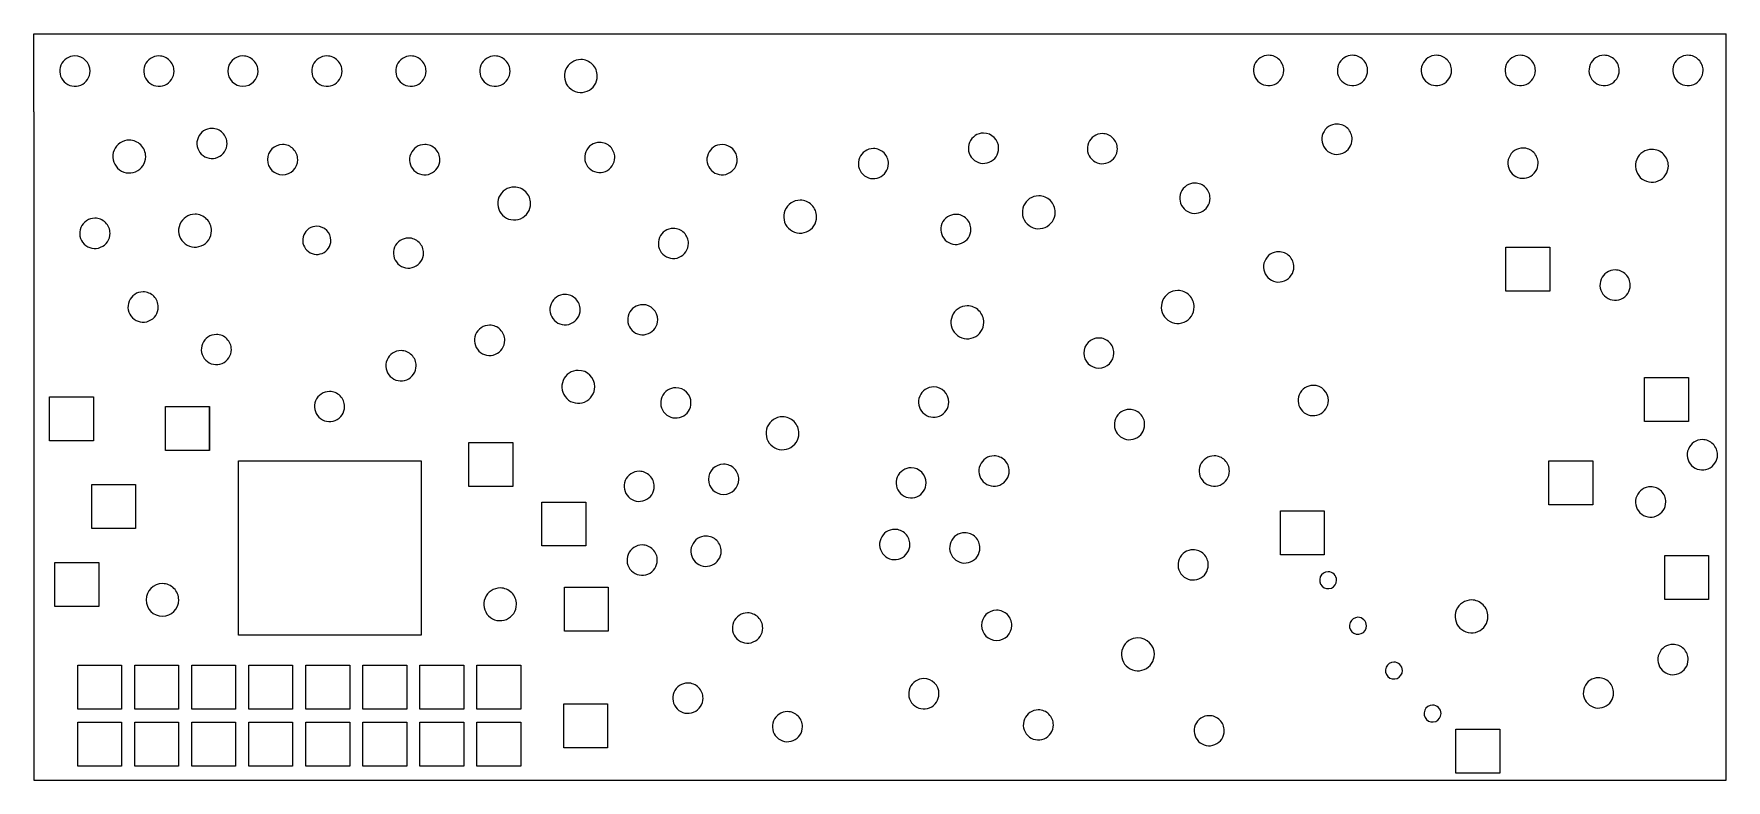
# Model space of a CAD drawing. Extents: x 15 to 4034, y 0 to 1773.
import ezdxf

# ---------------------------------------------------------------- set-up
doc = ezdxf.new("R2010")
doc.units = 0
doc.layers.get('0').update_dxf_attribs({"linetype": 'CONTINUOUS'})

msp = doc.modelspace()

# ---------------------------------------------------------------- linework, layer by layer
at = {"color": 7}
for points in [[(14.896037, 1773.000857), (4033.915551, 1773.000857)], [(14.896037, 1741.250867), (14.896037, 1773.000857)], [(4033.730343, 1587.713209), (4033.915551, 1773.000857)], [(14.975412, 1587.713209), (14.896037, 1741.250867)], [(14.975412, 1587.713209), (14.975412, 0.21373)], [(4033.730343, 0.21373), (4033.730343, 1587.713209)], [(3510.913848, 1161.866474), (3510.913848, 1266.032898)], [(3510.913848, 1161.866474), (3510.913848, 1266.032898)], [(3510.913848, 1266.032898), (3615.080272, 1266.032898)], [(3615.080272, 1266.032898), (3615.080272, 1161.866474)], [(3615.080272, 1266.032898), (3615.080272, 1161.866474)], [(3615.080272, 1161.866474), (3510.913848, 1161.866474)], [(3615.080272, 1161.866474), (3510.913848, 1161.866474)], [(3839.976031, 956.444041), (3892.072472, 956.444041)], [(3839.976031, 852.277617), (3839.976031, 956.444041)], [(3839.976031, 852.277617), (3839.976031, 956.444041)], [(3839.976031, 956.444041), (3944.142455, 956.444041)], [(3892.072472, 956.444041), (3944.142455, 956.444041)], [(3944.142455, 956.444041), (3944.142455, 852.277617)], [(3944.142455, 956.444041), (3944.142455, 852.277617)], [(52.466858, 806.451799), (52.466858, 910.618223)], [(52.466858, 806.451799), (52.466858, 910.618223)], [(52.466858, 910.618223), (156.633282, 910.618223)], [(156.633282, 910.618223), (156.633282, 806.451799)], [(156.633282, 910.618223), (156.633282, 806.451799)], [(327.474684, 783.53889), (327.474684, 887.705314)], [(327.555726, 783.583816), (327.555726, 887.75024)], [(327.555726, 887.75024), (431.72215, 887.75024)], [(431.641108, 887.705314), (431.641108, 783.53889)], [(431.72215, 887.75024), (431.72215, 783.583816)], [(3944.142455, 852.277617), (3839.976031, 852.277617)], [(3944.142455, 852.277617), (3839.976031, 852.277617)], [(156.633282, 806.451799), (52.466858, 806.451799)], [(156.633282, 806.451799), (52.466858, 806.451799)], [(431.641108, 783.53889), (327.474684, 783.53889)], [(431.72215, 783.583816), (327.555726, 783.583816)], [(1048.305281, 802.271384), (1100.401722, 802.271384)], [(1048.305281, 698.10496), (1048.305281, 802.271384)], [(1048.305281, 698.10496), (1048.305281, 802.271384)], [(1048.305281, 802.271384), (1152.471705, 802.271384)], [(1100.401722, 802.271384), (1152.471705, 802.271384)], [(1152.471705, 802.271384), (1152.471705, 698.10496)], [(1152.471705, 802.271384), (1152.471705, 698.10496)], [(500.591793, 344.470903), (500.591793, 758.659757)], [(500.591793, 758.659757), (934.445744, 758.659757)], [(934.445744, 758.659757), (934.445744, 344.470903)], [(3612.884231, 758.535773), (3664.980672, 758.535773)], [(3612.884231, 654.369349), (3612.884231, 758.535773)], [(3612.884231, 654.369349), (3612.884231, 758.535773)], [(3612.884231, 758.535773), (3717.050655, 758.535773)], [(3664.980672, 758.535773), (3717.050655, 758.535773)], [(3717.050655, 758.535773), (3717.050655, 654.369349)], [(3717.050655, 758.535773), (3717.050655, 654.369349)], [(152.479325, 598.118951), (152.479325, 702.285375)], [(152.479325, 598.118951), (152.479325, 702.285375)], [(152.479325, 702.285375), (256.645749, 702.285375)], [(256.645749, 702.285375), (256.645749, 598.118951)], [(256.645749, 702.285375), (256.645749, 598.118951)], [(1152.471705, 698.10496), (1048.305281, 698.10496)], [(1152.471705, 698.10496), (1048.305281, 698.10496)], [(1221.236891, 556.447089), (1221.236891, 660.613514)], [(1221.236891, 556.447089), (1221.236891, 660.613514)], [(1221.236891, 660.613514), (1325.403315, 660.613514)], [(1325.403315, 660.613514), (1325.403315, 556.447089)], [(1325.403315, 660.613514), (1325.403315, 556.447089)], [(3717.050655, 654.369349), (3612.884231, 654.369349)], [(3717.050655, 654.369349), (3612.884231, 654.369349)], [(2975.397357, 535.624388), (2975.397357, 639.790812)], [(2975.397357, 535.624388), (2975.397357, 639.790812)], [(2975.397357, 639.790812), (3079.563781, 639.790812)], [(3079.563781, 639.790812), (3079.563781, 535.624388)], [(256.645749, 598.118951), (152.479325, 598.118951)], [(256.645749, 598.118951), (152.479325, 598.118951)], [(1325.403315, 556.447089), (1221.236891, 556.447089)], [(1325.403315, 556.447089), (1221.236891, 556.447089)], [(3079.563781, 535.624388), (2975.397357, 535.624388)], [(3079.563781, 535.624388), (2975.397357, 535.624388)], [(3887.892057, 429.367756), (3887.892057, 533.53418)], [(3887.892057, 429.367756), (3887.892057, 533.53418)], [(3887.892057, 533.53418), (3992.058481, 533.53418)], [(3992.058481, 533.53418), (3992.058481, 429.367756)], [(3992.058481, 533.53418), (3992.058481, 429.367756)], [(64.981645, 412.699012), (64.981645, 516.865436)], [(64.981645, 412.699012), (64.981645, 516.865436)], [(64.981645, 516.865436), (169.148069, 516.865436)], [(169.148069, 516.865436), (169.148069, 412.699012)], [(169.148069, 516.865436), (169.148069, 412.699012)], [(1274.867915, 354.358406), (1274.867915, 458.52483)], [(1274.867915, 354.358406), (1274.867915, 458.52483)], [(1274.867915, 458.52483), (1379.034339, 458.52483)], [(1379.034339, 458.52483), (1379.034339, 354.358406)], [(1379.034339, 458.52483), (1379.034339, 354.358406)], [(169.148069, 412.699012), (64.981645, 412.699012)], [(169.148069, 412.699012), (64.981645, 412.699012)], [(3992.058481, 429.367756), (3887.892057, 429.367756)], [(3992.058481, 429.367756), (3887.892057, 429.367756)], [(934.445744, 344.470903), (500.591793, 344.470903)], [(1379.034339, 354.358406), (1274.867915, 354.358406)], [(1379.034339, 354.358406), (1274.867915, 354.358406)], [(119.141836, 168.938467), (119.141836, 273.104891)], [(119.141836, 168.938467), (119.141836, 273.104891)], [(119.141836, 273.104891), (223.30826, 273.104891)], [(223.30826, 273.104891), (223.30826, 168.938467)], [(223.30826, 273.104891), (223.30826, 168.938467)], [(254.555541, 168.938467), (254.555541, 273.104891)], [(254.555541, 168.938467), (254.555541, 273.104891)], [(254.555541, 273.104891), (358.721966, 273.104891)], [(358.721966, 273.104891), (358.721966, 168.938467)], [(358.721966, 273.104891), (358.721966, 168.938467)], [(389.969247, 168.938467), (389.969247, 273.104891)], [(389.969247, 168.938467), (389.969247, 273.104891)], [(389.969247, 273.104891), (494.135671, 273.104891)], [(494.135671, 273.104891), (494.135671, 168.938467)], [(494.135671, 273.104891), (494.135671, 168.938467)], [(525.382953, 168.938467), (525.382953, 273.104891)], [(525.382953, 168.938467), (525.382953, 273.104891)], [(525.382953, 273.104891), (629.549377, 273.104891)], [(629.549377, 273.104891), (629.549377, 168.938467)], [(629.549377, 273.104891), (629.549377, 168.938467)], [(660.823116, 168.938467), (660.823116, 273.104891)], [(660.823116, 168.938467), (660.823116, 273.104891)], [(660.823116, 273.104891), (764.989541, 273.104891)], [(764.989541, 273.104891), (764.989541, 168.938467)], [(764.989541, 273.104891), (764.989541, 168.938467)], [(796.236822, 168.938467), (796.236822, 273.104891)], [(796.236822, 168.938467), (796.236822, 273.104891)], [(796.236822, 273.104891), (900.403246, 273.104891)], [(900.403246, 273.104891), (900.403246, 168.938467)], [(900.403246, 273.104891), (900.403246, 168.938467)], [(931.650528, 168.938467), (931.650528, 273.104891)], [(931.650528, 168.938467), (931.650528, 273.104891)], [(931.650528, 273.104891), (1035.816952, 273.104891)], [(1035.816952, 273.104891), (1035.816952, 168.938467)], [(1035.816952, 273.104891), (1035.816952, 168.938467)], [(1067.064233, 168.938467), (1067.064233, 273.104891)], [(1067.064233, 168.938467), (1067.064233, 273.104891)], [(1067.064233, 273.104891), (1171.230657, 273.104891)], [(1171.230657, 273.104891), (1171.230657, 168.938467)], [(1171.230657, 273.104891), (1171.230657, 168.938467)], [(223.30826, 168.938467), (119.141836, 168.938467)], [(358.721966, 168.938467), (254.555541, 168.938467)], [(494.135671, 168.938467), (389.969247, 168.938467)], [(629.549377, 168.938467), (525.382953, 168.938467)], [(764.989541, 168.938467), (660.823116, 168.938467)], [(900.403246, 168.938467), (796.236822, 168.938467)], [(1035.816952, 168.938467), (931.650528, 168.938467)], [(1171.230657, 168.938467), (1067.064233, 168.938467)], [(1273.306874, 77.28683), (1273.306874, 181.453254)], [(1273.306874, 77.28683), (1273.306874, 181.453254)], [(1273.306874, 181.453254), (1377.473298, 181.453254)], [(1377.473298, 181.453254), (1377.473298, 77.28683)], [(1377.473298, 181.453254), (1377.473298, 77.28683)], [(119.141836, 33.524761), (119.141836, 137.691185)], [(119.141836, 33.524761), (119.141836, 137.691185)], [(119.141836, 137.691185), (223.30826, 137.691185)], [(223.30826, 137.691185), (223.30826, 33.524761)], [(223.30826, 137.691185), (223.30826, 33.524761)], [(254.555541, 33.524761), (254.555541, 137.691185)], [(254.555541, 33.524761), (254.555541, 137.691185)], [(254.555541, 137.691185), (358.721966, 137.691185)], [(358.721966, 137.691185), (358.721966, 33.524761)], [(358.721966, 137.691185), (358.721966, 33.524761)], [(389.969247, 33.524761), (389.969247, 137.691185)], [(389.969247, 33.524761), (389.969247, 137.691185)], [(389.969247, 137.691185), (494.135671, 137.691185)], [(494.135671, 137.691185), (494.135671, 33.524761)], [(494.135671, 137.691185), (494.135671, 33.524761)], [(525.382953, 33.524761), (525.382953, 137.691185)], [(525.382953, 33.524761), (525.382953, 137.691185)], [(525.382953, 137.691185), (629.549377, 137.691185)], [(629.549377, 137.691185), (629.549377, 33.524761)], [(629.549377, 137.691185), (629.549377, 33.524761)], [(660.823116, 33.524761), (660.823116, 137.691185)], [(660.823116, 33.524761), (660.823116, 137.691185)], [(660.823116, 137.691185), (764.989541, 137.691185)], [(764.989541, 137.691185), (764.989541, 33.524761)], [(764.989541, 137.691185), (764.989541, 33.524761)], [(796.236822, 33.524761), (796.236822, 137.691185)], [(796.236822, 33.524761), (796.236822, 137.691185)], [(796.236822, 137.691185), (900.403246, 137.691185)], [(900.403246, 137.691185), (900.403246, 33.524761)], [(900.403246, 137.691185), (900.403246, 33.524761)], [(931.650528, 33.524761), (931.650528, 137.691185)], [(931.650528, 33.524761), (931.650528, 137.691185)], [(931.650528, 137.691185), (1035.816952, 137.691185)], [(1035.816952, 137.691185), (1035.816952, 33.524761)], [(1035.816952, 137.691185), (1035.816952, 33.524761)], [(1067.064233, 33.524761), (1067.064233, 137.691185)], [(1067.064233, 33.524761), (1067.064233, 137.691185)], [(1067.064233, 137.691185), (1171.230657, 137.691185)], [(1171.230657, 137.691185), (1171.230657, 33.524761)], [(1171.230657, 137.691185), (1171.230657, 33.524761)], [(3392.063053, 121.022441), (3444.133036, 121.022441)], [(3392.063053, 16.856017), (3392.063053, 121.022441)], [(3392.063053, 16.856017), (3392.063053, 121.022441)], [(3392.063053, 121.022441), (3496.229477, 121.022441)], [(3444.133036, 121.022441), (3496.229477, 121.022441)], [(3496.229477, 121.022441), (3496.229477, 16.856017)], [(3496.229477, 121.022441), (3496.229477, 16.856017)], [(1377.473298, 77.28683), (1273.306874, 77.28683)], [(1377.473298, 77.28683), (1273.306874, 77.28683)], [(14.975412, 0.21373), (3189.97437, 0.21373)], [(223.30826, 33.524761), (119.141836, 33.524761)], [(358.721966, 33.524761), (254.555541, 33.524761)], [(494.135671, 33.524761), (389.969247, 33.524761)], [(629.549377, 33.524761), (525.382953, 33.524761)], [(764.989541, 33.524761), (660.823116, 33.524761)], [(900.403246, 33.524761), (796.236822, 33.524761)], [(1035.816952, 33.524761), (931.650528, 33.524761)], [(1171.230657, 33.524761), (1067.064233, 33.524761)], [(3189.97437, 0.21373), (4033.730343, 0.21373)], [(3496.229477, 16.856017), (3392.063053, 16.856017)], [(3496.229477, 16.856017), (3392.063053, 16.856017)]]:
    msp.add_lwpolyline(points, dxfattribs=at)
for points in [[(112.388349, 1720.498833)], [(311.885439, 1720.498833)], [(511.381234, 1720.498833)], [(710.877001, 1720.498833)], [(910.372769, 1720.498833)], [(1109.868537, 1720.498836)], [(1313.949559, 1711.853472)], [(2947.351533, 1721.998753)], [(3146.5298, 1721.998753)], [(3345.68161, 1721.998753)], [(3544.859878, 1721.998753)], [(3744.011688, 1721.998753)], [(3943.189956, 1721.998753)], [(437.909085, 1548.406211)], [(2270.200931, 1537.207464)], [(2552.492866, 1535.905701)], [(3109.673354, 1558.665419)], [(241.446243, 1520.553885)], [(605.617822, 1510.124723)], [(943.117512, 1510.124723)], [(1358.740804, 1515.072416)], [(1649.367006, 1510.124723)], [(2008.742466, 1500.488587)], [(3551.448001, 1501.79035)], [(3857.597275, 1498.624776)], [(1155.617547, 1409.04218)], [(2772.276798, 1418.457211)], [(1834.784352, 1377.792253)], [(2401.450149, 1388.208895)], [(159.784199, 1335.124072)], [(397.700369, 1344.457383)], [(2204.576454, 1344.238978)], [(686.866072, 1315.888076)], [(904.575697, 1287.98858)], [(1533.741428, 1310.906754)], [(2971.2434, 1255.436863)], [(3770.205429, 1212.206659)], [(274.367535, 1160.123447)], [(1276.450149, 1153.873964)], [(1460.824984, 1129.656647)], [(2231.762383, 1126.750377)], [(2731.451603, 1163.207329)], [(448.325728, 1058.82242)], [(1097.284905, 1080.957441)], [(2544.158494, 1050.490694)], [(886.867114, 1020.539857)], [(1307.909097, 973.625548)], [(1539.575489, 932.415141)], [(2151.866074, 934.290984)], [(3053.317123, 938.040234)], [(717.07616, 923.406095)], [(1792.805548, 863.312829)], [(2616.971804, 880.853132)], [(3977.40639, 809.020341)], [(2295.201376, 770.540412)], [(2818.129075, 770.540412)], [(1452.493179, 733.824235)], [(1653.012989, 750.749586)], [(2098.324982, 742.155908)], [(3854.68686, 696.999499)], [(1611.243127, 580.019414)], [(2059.39714, 595.986378)], [(2225.721815, 587.935718)], [(1459.613273, 558.834763)], [(2768.122841, 547.623762)], [(3088.638986, 495.349579)], [(320.201291, 467.119269)], [(1122.282757, 456.702521)], [(2301.450911, 403.873118)], [(3429.157624, 428.208379)], [(1709.78459, 397.623556)], [(3159.467921, 387.015968)], [(2636.865792, 338.207689)], [(3907.709342, 322.624868)], [(2128.53253, 241.373919)], [(3244.875393, 280.764602)], [(3730.623775, 243.458862)], [(1568.116057, 230.957303)], [(1804.574105, 162.991146)], [(2400.407744, 167.155766)], [(3336.553488, 178.68312)], [(2806.249287, 153.407967)]]:
    msp.add_lwpolyline(points, close=True, dxfattribs=at)
for points in [[(79.148475, 1698.28866), (73.579674, 1684.844386), (76.657849, 1669.369357), (86.94765, 1659.079555)], [(112.388349, 1720.498833), (97.836371, 1720.498833), (84.717275, 1711.732934), (79.148475, 1698.28866)], [(148.366929, 1684.520253), (148.366929, 1704.390674), (132.25877, 1720.498833), (112.388349, 1720.498833)], [(278.645565, 1698.28866), (273.076765, 1684.844386), (276.154939, 1669.369357), (286.444741, 1659.079555)], [(311.885439, 1720.498833), (297.333462, 1720.498833), (284.214366, 1711.732934), (278.645565, 1698.28866)], [(337.326137, 1709.960951), (330.578845, 1716.708244), (321.427552, 1720.498833), (311.885439, 1720.498833)], [(347.864019, 1684.520253), (347.864019, 1694.062366), (344.07343, 1703.213658), (337.326137, 1709.960951)], [(511.381234, 1720.498833), (491.510812, 1720.498833), (475.402653, 1704.390674), (475.402653, 1684.520253)], [(536.821932, 1709.960951), (530.074639, 1716.708244), (520.923346, 1720.498833), (511.381234, 1720.498833)], [(547.359814, 1684.520253), (547.359814, 1694.062366), (543.569224, 1703.213658), (536.821932, 1709.960951)], [(677.637128, 1698.28866), (672.068327, 1684.844386), (675.146502, 1669.369357), (685.436303, 1659.079555)], [(710.877001, 1720.498833), (696.325024, 1720.498833), (683.205928, 1711.732934), (677.637128, 1698.28866)], [(736.317699, 1709.960951), (729.570407, 1716.708244), (720.419114, 1720.498833), (710.877001, 1720.498833)], [(746.855582, 1684.520253), (746.855582, 1694.062366), (743.064992, 1703.213658), (736.317699, 1709.960951)], [(877.132895, 1698.28866), (871.564095, 1684.844386), (874.642269, 1669.369357), (884.932071, 1659.079555)], [(910.372769, 1720.498833), (895.820792, 1720.498833), (882.701696, 1711.732934), (877.132895, 1698.28866)], [(935.813467, 1709.960951), (929.066175, 1716.708244), (919.914882, 1720.498833), (910.372769, 1720.498833)], [(946.351349, 1684.520253), (946.351349, 1694.062366), (942.56076, 1703.213658), (935.813467, 1709.960951)], [(1076.628661, 1698.288661), (1071.05986, 1684.844386), (1074.138035, 1669.369356), (1084.427837, 1659.079553)], [(1109.868537, 1720.498836), (1095.316559, 1720.498836), (1082.197462, 1711.732936), (1076.628661, 1698.288661)], [(1135.309237, 1709.960953), (1128.561944, 1716.708246), (1119.410651, 1720.498836), (1109.868537, 1720.498836)], [(1145.84712, 1684.520253), (1145.84712, 1694.062366), (1142.05653, 1703.21366), (1135.309237, 1709.960953)], [(1313.949559, 1711.853472), (1298.150268, 1711.853472), (1283.906677, 1702.336209), (1277.86055, 1687.739567)], [(1341.570891, 1700.412342), (1334.245258, 1707.737975), (1324.309568, 1711.853472), (1313.949559, 1711.853472)], [(1353.012021, 1672.79101), (1353.012021, 1683.15102), (1348.896523, 1693.08671), (1341.570891, 1700.412342)], [(2914.111659, 1699.788579), (2908.542858, 1686.344305), (2911.621033, 1670.869277), (2921.910834, 1660.579475)], [(2947.351533, 1721.998753), (2932.799555, 1721.998753), (2919.680459, 1713.232853), (2914.111659, 1699.788579)], [(2972.792231, 1711.460871), (2966.044938, 1718.208163), (2956.893645, 1721.998753), (2947.351533, 1721.998753)], [(2983.330113, 1686.020173), (2983.330113, 1695.562286), (2979.539523, 1704.713578), (2972.792231, 1711.460871)], [(3113.289927, 1699.788579), (3107.721126, 1686.344305), (3110.799301, 1670.869277), (3121.089102, 1660.579475)], [(3146.5298, 1721.998753), (3131.977823, 1721.998753), (3118.858727, 1713.232853), (3113.289927, 1699.788579)], [(3171.970498, 1711.460871), (3165.223206, 1718.208163), (3156.071913, 1721.998753), (3146.5298, 1721.998753)], [(3182.508381, 1686.020173), (3182.508381, 1695.562286), (3178.717791, 1704.713578), (3171.970498, 1711.460871)], [(3312.441736, 1699.788579), (3306.872936, 1686.344305), (3309.95111, 1670.869277), (3320.240912, 1660.579475)], [(3345.68161, 1721.998753), (3331.129633, 1721.998753), (3318.010537, 1713.232853), (3312.441736, 1699.788579)], [(3371.122308, 1711.460871), (3364.375015, 1718.208163), (3355.223723, 1721.998753), (3345.68161, 1721.998753)], [(3381.66019, 1686.020173), (3381.66019, 1695.562286), (3377.869601, 1704.713578), (3371.122308, 1711.460871)], [(3511.620004, 1699.788579), (3506.051204, 1686.344305), (3509.129378, 1670.869277), (3519.41918, 1660.579475)], [(3544.859878, 1721.998753), (3530.307901, 1721.998753), (3517.188805, 1713.232853), (3511.620004, 1699.788579)], [(3570.300576, 1711.460871), (3563.553283, 1718.208163), (3554.401991, 1721.998753), (3544.859878, 1721.998753)], [(3580.838458, 1686.020173), (3580.838458, 1695.562286), (3577.047869, 1704.713578), (3570.300576, 1711.460871)], [(3710.771814, 1699.788579), (3705.203013, 1686.344305), (3708.281188, 1670.869277), (3718.57099, 1660.579475)], [(3744.011688, 1721.998753), (3729.45971, 1721.998753), (3716.340614, 1713.232853), (3710.771814, 1699.788579)], [(3769.452386, 1711.460871), (3762.705093, 1718.208163), (3753.5538, 1721.998753), (3744.011688, 1721.998753)], [(3779.990268, 1686.020173), (3779.990268, 1695.562286), (3776.199678, 1704.713578), (3769.452386, 1711.460871)], [(3909.950082, 1699.788579), (3904.381281, 1686.344305), (3907.459456, 1670.869277), (3917.749258, 1660.579475)], [(3943.189956, 1721.998753), (3928.637978, 1721.998753), (3915.518882, 1713.232853), (3909.950082, 1699.788579)], [(3968.630654, 1711.460871), (3961.883361, 1718.208163), (3952.732068, 1721.998753), (3943.189956, 1721.998753)], [(3979.168536, 1686.020173), (3979.168536, 1695.562286), (3975.377946, 1704.713578), (3968.630654, 1711.460871)], [(86.94765, 1659.079555), (97.237452, 1648.789753), (112.712481, 1645.711579), (126.156755, 1651.280379)], [(126.156755, 1651.280379), (139.601029, 1656.84918), (148.366929, 1669.968276), (148.366929, 1684.520253)], [(286.444741, 1659.079555), (296.734543, 1648.789753), (312.209572, 1645.711579), (325.653846, 1651.280379)], [(325.653846, 1651.280379), (339.09812, 1656.84918), (347.864019, 1669.968276), (347.864019, 1684.520253)], [(475.402653, 1684.520253), (475.402653, 1664.649832), (491.510812, 1648.541673), (511.381234, 1648.541673)], [(511.381234, 1648.541673), (531.251655, 1648.541673), (547.359814, 1664.649832), (547.359814, 1684.520253)], [(685.436303, 1659.079555), (695.726105, 1648.789753), (711.201134, 1645.711579), (724.645408, 1651.280379)], [(724.645408, 1651.280379), (738.089682, 1656.84918), (746.855582, 1669.968276), (746.855582, 1684.520253)], [(884.932071, 1659.079555), (895.221873, 1648.789753), (910.696902, 1645.711579), (924.141176, 1651.280379)], [(924.141176, 1651.280379), (937.58545, 1656.84918), (946.351349, 1669.968276), (946.351349, 1684.520253)], [(1084.427837, 1659.079553), (1094.71764, 1648.789751), (1110.19267, 1645.711576), (1123.636945, 1651.280377)], [(1123.636945, 1651.280377), (1137.08122, 1656.849178), (1145.84712, 1669.968275), (1145.84712, 1684.520253)], [(1277.86055, 1687.739567), (1271.814423, 1673.142926), (1275.156442, 1656.341465), (1286.328227, 1645.169679)], [(1328.898116, 1636.702001), (1343.494758, 1642.748128), (1353.012021, 1656.991719), (1353.012021, 1672.79101)], [(2921.910834, 1660.579475), (2932.200636, 1650.289673), (2947.675665, 1647.211498), (2961.119939, 1652.780299)], [(2961.119939, 1652.780299), (2974.564213, 1658.3491), (2983.330113, 1671.468195), (2983.330113, 1686.020173)], [(3121.089102, 1660.579475), (3131.378904, 1650.289673), (3146.853933, 1647.211498), (3160.298207, 1652.780299)], [(3160.298207, 1652.780299), (3173.742481, 1658.3491), (3182.508381, 1671.468195), (3182.508381, 1686.020173)], [(3320.240912, 1660.579475), (3330.530714, 1650.289673), (3346.005743, 1647.211498), (3359.450017, 1652.780299)], [(3359.450017, 1652.780299), (3372.894291, 1658.3491), (3381.66019, 1671.468195), (3381.66019, 1686.020173)], [(3519.41918, 1660.579475), (3529.708982, 1650.289673), (3545.184011, 1647.211498), (3558.628285, 1652.780299)], [(3558.628285, 1652.780299), (3572.072559, 1658.3491), (3580.838458, 1671.468195), (3580.838458, 1686.020173)], [(3718.57099, 1660.579475), (3728.860791, 1650.289673), (3744.33582, 1647.211498), (3757.780094, 1652.780299)], [(3757.780094, 1652.780299), (3771.224368, 1658.3491), (3779.990268, 1671.468195), (3779.990268, 1686.020173)], [(3917.749258, 1660.579475), (3928.039059, 1650.289673), (3943.514088, 1647.211498), (3956.958362, 1652.780299)], [(3956.958362, 1652.780299), (3970.402636, 1658.3491), (3979.168536, 1671.468195), (3979.168536, 1686.020173)], [(1286.328227, 1645.169679), (1297.500013, 1633.997893), (1314.301474, 1630.655874), (1328.898116, 1636.702001)], [(437.909085, 1548.406211), (423.461987, 1548.406211), (410.437443, 1539.703489), (404.908778, 1526.356111)], [(463.166427, 1537.944278), (456.467764, 1544.642941), (447.382426, 1548.406211), (437.909085, 1548.406211)], [(473.628361, 1512.686936), (473.628361, 1522.160277), (469.865091, 1531.245614), (463.166427, 1537.944278)], [(2270.200931, 1537.207464), (2255.648954, 1537.207464), (2242.529858, 1528.441564), (2236.961057, 1514.99729)], [(2306.179511, 1501.228883), (2306.179511, 1521.099305), (2290.071352, 1537.207464), (2270.200931, 1537.207464)], [(2552.492866, 1535.905701), (2538.045768, 1535.905701), (2525.021224, 1527.202979), (2519.492559, 1513.8556)], [(2577.750208, 1525.443767), (2571.051545, 1532.142431), (2561.966207, 1535.905701), (2552.492866, 1535.905701)], [(3076.43348, 1536.455245), (3070.86468, 1523.010971), (3073.942854, 1507.535943), (3084.232656, 1497.246141)], [(3109.673354, 1558.665419), (3095.121377, 1558.665419), (3082.002281, 1549.899519), (3076.43348, 1536.455245)], [(3135.114052, 1548.127537), (3128.36676, 1554.874829), (3119.215467, 1558.665419), (3109.673354, 1558.665419)], [(3145.651934, 1522.686839), (3145.651934, 1532.228951), (3141.861345, 1541.380244), (3135.114052, 1548.127537)], [(205.357234, 1496.43998), (199.311107, 1481.843338), (202.653126, 1465.041877), (213.824912, 1453.870091)], [(241.446243, 1520.553885), (225.646952, 1520.553885), (211.403361, 1511.036622), (205.357234, 1496.43998)], [(269.067575, 1509.112755), (261.741942, 1516.438387), (251.806252, 1520.553885), (241.446243, 1520.553885)], [(280.508705, 1481.491423), (280.508705, 1491.851432), (276.393208, 1501.787122), (269.067575, 1509.112755)], [(404.908778, 1526.356111), (399.380113, 1513.008733), (402.436102, 1497.645235), (412.651744, 1487.429594)], [(412.651744, 1487.429594), (422.867385, 1477.213953), (438.230882, 1474.157964), (451.57826, 1479.686629)], [(451.57826, 1479.686629), (464.925639, 1485.215294), (473.628361, 1498.239838), (473.628361, 1512.686936)], [(605.617822, 1510.124723), (585.747401, 1510.124723), (569.639242, 1494.016564), (569.639242, 1474.146142)], [(631.05852, 1499.58684), (624.311227, 1506.334133), (615.159935, 1510.124723), (605.617822, 1510.124723)], [(641.596402, 1474.146142), (641.596402, 1483.688255), (637.805813, 1492.839548), (631.05852, 1499.58684)], [(909.877639, 1487.914549), (904.308838, 1474.470275), (907.387013, 1458.995246), (917.676814, 1448.705444)], [(943.117512, 1510.124723), (928.565535, 1510.124723), (915.446439, 1501.358823), (909.877639, 1487.914549)], [(968.558211, 1499.58684), (961.810918, 1506.334133), (952.659625, 1510.124723), (943.117512, 1510.124723)], [(979.096093, 1474.146142), (979.096093, 1483.688255), (975.305503, 1492.839548), (968.558211, 1499.58684)], [(1325.740497, 1493.022316), (1320.211831, 1479.674937), (1323.267821, 1464.31144), (1333.483462, 1454.095799)], [(1358.740804, 1515.072416), (1344.293706, 1515.072416), (1331.269162, 1506.369694), (1325.740497, 1493.022316)], [(1383.998146, 1504.610482), (1377.299482, 1511.309146), (1368.214145, 1515.072416), (1358.740804, 1515.072416)], [(1394.460079, 1479.353141), (1394.460079, 1488.826481), (1390.696809, 1497.911819), (1383.998146, 1504.610482)], [(1616.127132, 1487.914549), (1610.558331, 1474.470275), (1613.636506, 1458.995246), (1623.926308, 1448.705444)], [(1649.367006, 1510.124723), (1634.815029, 1510.124723), (1621.695933, 1501.358823), (1616.127132, 1487.914549)], [(1685.345586, 1474.146142), (1685.345586, 1494.016564), (1669.237427, 1510.124723), (1649.367006, 1510.124723)], [(2008.742466, 1500.488587), (1994.295367, 1500.488587), (1981.270823, 1491.785865), (1975.742158, 1478.438487)], [(2033.999807, 1490.026654), (2027.301144, 1496.725317), (2018.215806, 1500.488587), (2008.742466, 1500.488587)], [(2044.461741, 1464.769312), (2044.461741, 1474.242653), (2040.698471, 1483.32799), (2033.999807, 1490.026654)], [(2236.961057, 1514.99729), (2231.392257, 1501.553016), (2234.470431, 1486.077987), (2244.760233, 1475.788185)], [(2283.969338, 1467.98901), (2297.413612, 1473.55781), (2306.179511, 1486.676906), (2306.179511, 1501.228883)], [(2519.492559, 1513.8556), (2513.963894, 1500.508222), (2517.019883, 1485.144725), (2527.235525, 1474.929084)], [(2566.162041, 1467.186118), (2579.50942, 1472.714783), (2588.212142, 1485.739327), (2588.212142, 1500.186425)], [(2588.212142, 1500.186425), (2588.212142, 1509.659766), (2584.448872, 1518.745104), (2577.750208, 1525.443767)], [(3084.232656, 1497.246141), (3094.522458, 1486.956339), (3109.997487, 1483.878164), (3123.441761, 1489.446965)], [(3123.441761, 1489.446965), (3136.886035, 1495.015766), (3145.651934, 1508.134861), (3145.651934, 1522.686839)], [(3551.448001, 1501.79035), (3536.896024, 1501.79035), (3523.776928, 1493.024451), (3518.208127, 1479.580177)], [(3576.888699, 1491.252468), (3570.141406, 1497.999761), (3560.990114, 1501.79035), (3551.448001, 1501.79035)], [(3587.426581, 1465.81177), (3587.426581, 1475.353883), (3583.635992, 1484.505175), (3576.888699, 1491.252468)], [(3857.597275, 1498.624776), (3841.797984, 1498.624776), (3827.554393, 1489.107512), (3821.508266, 1474.510871)], [(3885.218607, 1487.183646), (3877.892974, 1494.509278), (3867.957284, 1498.624776), (3857.597275, 1498.624776)], [(3896.659737, 1459.562314), (3896.659737, 1469.922323), (3892.54424, 1479.858013), (3885.218607, 1487.183646)], [(213.824912, 1453.870091), (224.996697, 1442.698305), (241.798159, 1439.356287), (256.3948, 1445.402414)], [(256.3948, 1445.402414), (270.991442, 1451.448541), (280.508705, 1465.692132), (280.508705, 1481.491423)], [(569.639242, 1474.146142), (569.639242, 1454.275721), (585.747401, 1438.167562), (605.617822, 1438.167562)], [(605.617822, 1438.167562), (625.488243, 1438.167562), (641.596402, 1454.275721), (641.596402, 1474.146142)], [(917.676814, 1448.705444), (927.966616, 1438.415642), (943.441645, 1435.337468), (956.885919, 1440.906269)], [(956.885919, 1440.906269), (970.330193, 1446.475069), (979.096093, 1459.594165), (979.096093, 1474.146142)], [(1333.483462, 1454.095799), (1343.699103, 1443.880158), (1359.0626, 1440.824168), (1372.409979, 1446.352833)], [(1372.409979, 1446.352833), (1385.757357, 1451.881498), (1394.460079, 1464.906042), (1394.460079, 1479.353141)], [(1623.926308, 1448.705444), (1634.21611, 1438.415642), (1649.691138, 1435.337468), (1663.135412, 1440.906269)], [(1663.135412, 1440.906269), (1676.579686, 1446.475069), (1685.345586, 1459.594165), (1685.345586, 1474.146142)], [(1975.742158, 1478.438487), (1970.213493, 1465.091109), (1973.269483, 1449.727611), (1983.485124, 1439.51197)], [(2022.411641, 1431.769005), (2035.759019, 1437.29767), (2044.461741, 1450.322214), (2044.461741, 1464.769312)], [(2244.760233, 1475.788185), (2255.050035, 1465.498384), (2270.525064, 1462.420209), (2283.969338, 1467.98901)], [(2527.235525, 1474.929084), (2537.451166, 1464.713442), (2552.814663, 1461.657453), (2566.162041, 1467.186118)], [(3518.208127, 1479.580177), (3512.639326, 1466.135903), (3515.717501, 1450.660874), (3526.007303, 1440.371072)], [(3565.216407, 1432.571896), (3578.660681, 1438.140697), (3587.426581, 1451.259793), (3587.426581, 1465.81177)], [(3821.508266, 1474.510871), (3815.462139, 1459.914229), (3818.804158, 1443.112768), (3829.975944, 1431.940982)], [(3872.545832, 1423.473305), (3887.142474, 1429.519432), (3896.659737, 1443.763023), (3896.659737, 1459.562314)], [(1155.617547, 1409.04218), (1139.818256, 1409.04218), (1125.574665, 1399.524917), (1119.528538, 1384.928275)], [(1183.238879, 1397.60105), (1175.913246, 1404.926683), (1165.977556, 1409.04218), (1155.617547, 1409.04218)], [(1983.485124, 1439.51197), (1993.700765, 1429.296329), (2009.064262, 1426.240339), (2022.411641, 1431.769005)], [(2772.276798, 1418.457211), (2757.724821, 1418.457211), (2744.605725, 1409.691311), (2739.036924, 1396.247037)], [(2797.717496, 1407.919329), (2790.970204, 1414.666621), (2781.818911, 1418.457211), (2772.276798, 1418.457211)], [(2808.255378, 1382.478631), (2808.255378, 1392.020744), (2804.464789, 1401.172036), (2797.717496, 1407.919329)], [(3526.007303, 1440.371072), (3536.297105, 1430.08127), (3551.772133, 1427.003096), (3565.216407, 1432.571896)], [(3829.975944, 1431.940982), (3841.147729, 1420.769196), (3857.949191, 1417.427178), (3872.545832, 1423.473305)], [(1119.528538, 1384.928275), (1113.482411, 1370.331634), (1116.824429, 1353.530172), (1127.996215, 1342.358386)], [(1170.566104, 1333.890709), (1185.162746, 1339.936836), (1194.680009, 1354.180427), (1194.680009, 1369.979718)], [(1194.680009, 1369.979718), (1194.680009, 1380.339727), (1190.564511, 1390.275417), (1183.238879, 1397.60105)], [(1834.784352, 1377.792253), (1818.985061, 1377.792253), (1804.74147, 1368.27499), (1798.695343, 1353.678348)], [(1862.405684, 1366.351123), (1855.080051, 1373.676755), (1845.144361, 1377.792253), (1834.784352, 1377.792253)], [(2401.450149, 1388.208895), (2385.650858, 1388.208895), (2371.407267, 1378.691632), (2365.36114, 1364.09499)], [(2429.071481, 1376.767765), (2421.745848, 1384.093398), (2411.810158, 1388.208895), (2401.450149, 1388.208895)], [(2440.512611, 1349.146433), (2440.512611, 1359.506442), (2436.397114, 1369.442132), (2429.071481, 1376.767765)], [(2739.036924, 1396.247037), (2733.468124, 1382.802763), (2736.546298, 1367.327735), (2746.8361, 1357.037933)], [(2786.045205, 1349.238757), (2799.489479, 1354.807558), (2808.255378, 1367.926653), (2808.255378, 1382.478631)], [(159.784199, 1335.124072), (145.232221, 1335.124072), (132.113125, 1326.358172), (126.544325, 1312.913898)], [(185.224897, 1324.586189), (178.477604, 1331.333482), (169.326311, 1335.124072), (159.784199, 1335.124072)], [(397.700369, 1344.457383), (381.901078, 1344.457383), (367.657487, 1334.94012), (361.61136, 1320.343478)], [(425.321701, 1333.016253), (417.996069, 1340.341886), (408.060378, 1344.457383), (397.700369, 1344.457383)], [(436.762831, 1305.394921), (436.762831, 1315.75493), (432.647334, 1325.69062), (425.321701, 1333.016253)], [(1127.996215, 1342.358386), (1139.168001, 1331.186601), (1155.969462, 1327.844582), (1170.566104, 1333.890709)], [(1798.695343, 1353.678348), (1792.649216, 1339.081706), (1795.991234, 1322.280245), (1807.16302, 1311.108459)], [(1849.732909, 1302.640782), (1864.329551, 1308.686909), (1873.846814, 1322.9305), (1873.846814, 1338.729791)], [(1873.846814, 1338.729791), (1873.846814, 1349.0898), (1869.731316, 1359.02549), (1862.405684, 1366.351123)], [(2204.576454, 1344.238978), (2190.129356, 1344.238978), (2177.104812, 1335.536256), (2171.576147, 1322.188877)], [(2229.833796, 1333.777044), (2223.135133, 1340.475708), (2214.049795, 1344.238978), (2204.576454, 1344.238978)], [(2240.29573, 1308.519702), (2240.29573, 1317.993043), (2236.53246, 1327.078381), (2229.833796, 1333.777044)], [(2365.36114, 1364.09499), (2359.315013, 1349.498349), (2362.657032, 1332.696887), (2373.828817, 1321.525102)], [(2416.398706, 1313.057424), (2430.995348, 1319.103551), (2440.512611, 1333.347142), (2440.512611, 1349.146433)], [(2746.8361, 1357.037933), (2757.125902, 1346.748131), (2772.600931, 1343.669956), (2786.045205, 1349.238757)], [(126.544325, 1312.913898), (120.975524, 1299.469624), (124.053699, 1283.994595), (134.3435, 1273.704793)], [(173.552605, 1265.905618), (186.996879, 1271.474418), (195.762779, 1284.593514), (195.762779, 1299.145491)], [(195.762779, 1299.145491), (195.762779, 1308.687604), (191.972189, 1317.838897), (185.224897, 1324.586189)], [(361.61136, 1320.343478), (355.565233, 1305.746837), (358.907252, 1288.945375), (370.079038, 1277.77359)], [(412.648926, 1269.305912), (427.245568, 1275.352039), (436.762831, 1289.59563), (436.762831, 1305.394921)], [(656.000473, 1295.264342), (650.829444, 1282.780373), (653.687749, 1268.410703), (663.242565, 1258.855886)], [(686.866072, 1315.888076), (673.353521, 1315.888076), (661.171503, 1307.748312), (656.000473, 1295.264342)], [(710.489578, 1306.102899), (704.224235, 1312.368243), (695.726605, 1315.888076), (686.866072, 1315.888076)], [(720.274755, 1282.479393), (720.274755, 1291.339926), (716.754922, 1299.837556), (710.489578, 1306.102899)], [(904.575697, 1287.98858), (890.128599, 1287.98858), (877.104055, 1279.285857), (871.57539, 1265.938479)], [(929.833039, 1277.526646), (923.134376, 1284.22531), (914.049038, 1287.98858), (904.575697, 1287.98858)], [(1500.741121, 1288.856653), (1495.212456, 1275.509275), (1498.268445, 1260.145778), (1508.484087, 1249.930137)], [(1533.741428, 1310.906754), (1519.29433, 1310.906754), (1506.269786, 1302.204032), (1500.741121, 1288.856653)], [(1558.99877, 1300.44482), (1552.300107, 1307.143484), (1543.214769, 1310.906754), (1533.741428, 1310.906754)], [(1569.460704, 1275.187478), (1569.460704, 1284.660819), (1565.697434, 1293.746157), (1558.99877, 1300.44482)], [(1807.16302, 1311.108459), (1818.334806, 1299.936673), (1835.136267, 1296.594655), (1849.732909, 1302.640782)], [(2171.576147, 1322.188877), (2166.047482, 1308.841499), (2169.103471, 1293.478002), (2179.319112, 1283.262361)], [(2218.245629, 1275.519395), (2231.593008, 1281.04806), (2240.29573, 1294.072604), (2240.29573, 1308.519702)], [(2373.828817, 1321.525102), (2385.000603, 1310.353316), (2401.802065, 1307.011297), (2416.398706, 1313.057424)], [(134.3435, 1273.704793), (144.633302, 1263.414992), (160.108331, 1260.336817), (173.552605, 1265.905618)], [(370.079038, 1277.77359), (381.250824, 1266.601804), (398.052285, 1263.259785), (412.648926, 1269.305912)], [(663.242565, 1258.855886), (672.797382, 1249.30107), (687.167052, 1246.442765), (699.651021, 1251.613794)], [(699.651021, 1251.613794), (712.134991, 1256.784824), (720.274755, 1268.966842), (720.274755, 1282.479393)], [(871.57539, 1265.938479), (866.046725, 1252.591101), (869.102714, 1237.227603), (879.318356, 1227.011962)], [(918.244872, 1219.268997), (931.592251, 1224.797662), (940.294973, 1237.822206), (940.294973, 1252.269304)], [(940.294973, 1252.269304), (940.294973, 1261.742645), (936.531703, 1270.827982), (929.833039, 1277.526646)], [(1508.484087, 1249.930137), (1518.699728, 1239.714495), (1534.063225, 1236.658506), (1547.410603, 1242.187171)], [(1547.410603, 1242.187171), (1560.757982, 1247.715836), (1569.460704, 1260.74038), (1569.460704, 1275.187478)], [(2179.319112, 1283.262361), (2189.534754, 1273.046719), (2204.898251, 1269.99073), (2218.245629, 1275.519395)], [(2971.2434, 1255.436863), (2956.691422, 1255.436863), (2943.572326, 1246.670963), (2938.003526, 1233.226689)], [(2996.684098, 1244.898981), (2989.936805, 1251.646273), (2980.785512, 1255.436863), (2971.2434, 1255.436863)], [(879.318356, 1227.011962), (889.533997, 1216.796321), (904.897494, 1213.740332), (918.244872, 1219.268997)], [(2938.003526, 1233.226689), (2932.434725, 1219.782415), (2935.5129, 1204.307387), (2945.802702, 1194.017585)], [(2985.011806, 1186.218409), (2998.45608, 1191.78721), (3007.22198, 1204.906306), (3007.22198, 1219.458283)], [(3007.22198, 1219.458283), (3007.22198, 1229.000396), (3003.43139, 1238.151688), (2996.684098, 1244.898981)], [(3770.205429, 1212.206659), (3755.653452, 1212.206659), (3742.534356, 1203.44076), (3736.965555, 1189.996486)], [(3795.646127, 1201.668777), (3788.898834, 1208.41607), (3779.747542, 1212.206659), (3770.205429, 1212.206659)], [(2945.802702, 1194.017585), (2956.092503, 1183.727783), (2971.567532, 1180.649608), (2985.011806, 1186.218409)], [(3736.965555, 1189.996486), (3731.396755, 1176.552212), (3734.474929, 1161.077183), (3744.764731, 1150.787381)], [(3783.973836, 1142.988205), (3797.41811, 1148.557006), (3806.184009, 1161.676102), (3806.184009, 1176.228079)], [(3806.184009, 1176.228079), (3806.184009, 1185.770192), (3802.39342, 1194.921484), (3795.646127, 1201.668777)], [(241.127661, 1137.913274), (235.55886, 1124.469), (238.637035, 1108.993971), (248.926837, 1098.704169)], [(274.367535, 1160.123447), (259.815558, 1160.123447), (246.696462, 1151.357548), (241.127661, 1137.913274)], [(299.808233, 1149.585565), (293.06094, 1156.332858), (283.909648, 1160.123447), (274.367535, 1160.123447)], [(310.346115, 1124.144867), (310.346115, 1133.68698), (306.555526, 1142.838272), (299.808233, 1149.585565)], [(1243.210275, 1131.663791), (1237.641475, 1118.219517), (1240.719649, 1102.744488), (1251.009451, 1092.454686)], [(1276.450149, 1153.873964), (1261.898172, 1153.873964), (1248.779076, 1145.108065), (1243.210275, 1131.663791)], [(1301.890847, 1143.336082), (1295.143555, 1150.083375), (1285.992262, 1153.873964), (1276.450149, 1153.873964)], [(1312.428729, 1117.895384), (1312.428729, 1127.437497), (1308.63814, 1136.58879), (1301.890847, 1143.336082)], [(1460.824984, 1129.656647), (1446.377886, 1129.656647), (1433.353342, 1120.953925), (1427.824677, 1107.606546)], [(1496.54426, 1093.937371), (1496.54426, 1113.664582), (1480.552195, 1129.656647), (1460.824984, 1129.656647)], [(2231.762383, 1126.750377), (2215.963092, 1126.750377), (2201.719501, 1117.233114), (2195.673374, 1102.636472)], [(2259.383715, 1115.309247), (2252.058082, 1122.634879), (2242.122392, 1126.750377), (2231.762383, 1126.750377)], [(2695.362594, 1139.093424), (2689.316467, 1124.496782), (2692.658486, 1107.695321), (2703.830272, 1096.523535)], [(2731.451603, 1163.207329), (2715.652312, 1163.207329), (2701.408721, 1153.690066), (2695.362594, 1139.093424)], [(2759.072935, 1151.766199), (2751.747302, 1159.091831), (2741.811612, 1163.207329), (2731.451603, 1163.207329)], [(2770.514065, 1124.144867), (2770.514065, 1134.504876), (2766.398568, 1144.440566), (2759.072935, 1151.766199)], [(3744.764731, 1150.787381), (3755.054533, 1140.497579), (3770.529562, 1137.419405), (3783.973836, 1142.988205)], [(248.926837, 1098.704169), (259.216639, 1088.414367), (274.691668, 1085.336193), (288.135941, 1090.904993)], [(288.135941, 1090.904993), (301.580215, 1096.473794), (310.346115, 1109.59289), (310.346115, 1124.144867)], [(1251.009451, 1092.454686), (1261.299253, 1082.164884), (1276.774282, 1079.08671), (1290.218556, 1084.65551)], [(1290.218556, 1084.65551), (1303.66283, 1090.224311), (1312.428729, 1103.343407), (1312.428729, 1117.895384)], [(1427.824677, 1107.606546), (1422.296012, 1094.259168), (1425.352001, 1078.895671), (1435.567643, 1068.680029)], [(1474.494159, 1060.937064), (1487.841538, 1066.465729), (1496.54426, 1079.490273), (1496.54426, 1093.937371)], [(2195.673374, 1102.636472), (2189.627247, 1088.03983), (2192.969265, 1071.238369), (2204.141051, 1060.066583)], [(2246.71094, 1051.598906), (2261.307581, 1057.645033), (2270.824845, 1071.888624), (2270.824845, 1087.687915)], [(2270.824845, 1087.687915), (2270.824845, 1098.047924), (2266.709347, 1107.983614), (2259.383715, 1115.309247)], [(2703.830272, 1096.523535), (2715.002057, 1085.351749), (2731.803519, 1082.009731), (2746.40016, 1088.055858)], [(2746.40016, 1088.055858), (2760.996802, 1094.101985), (2770.514065, 1108.345576), (2770.514065, 1124.144867)], [(448.325728, 1058.82242), (433.87863, 1058.82242), (420.854086, 1050.119698), (415.32542, 1036.772319)], [(473.58307, 1048.360486), (466.884406, 1055.05915), (457.799069, 1058.82242), (448.325728, 1058.82242)], [(484.045003, 1023.103145), (484.045003, 1032.576485), (480.281733, 1041.661823), (473.58307, 1048.360486)], [(1064.045031, 1058.747267), (1058.476231, 1045.302993), (1061.554405, 1029.827965), (1071.844207, 1019.538163)], [(1097.284905, 1080.957441), (1082.732928, 1080.957441), (1069.613832, 1072.191541), (1064.045031, 1058.747267)], [(1122.725603, 1070.419559), (1115.97831, 1077.166852), (1106.827018, 1080.957441), (1097.284905, 1080.957441)], [(1111.053312, 1011.738987), (1124.497586, 1017.307788), (1133.263485, 1030.426884), (1133.263485, 1044.978861)], [(1133.263485, 1044.978861), (1133.263485, 1054.520974), (1129.472896, 1063.672266), (1122.725603, 1070.419559)], [(1435.567643, 1068.680029), (1445.783284, 1058.464388), (1461.146781, 1055.408399), (1474.494159, 1060.937064)], [(2204.141051, 1060.066583), (2215.312837, 1048.894797), (2232.114298, 1045.552779), (2246.71094, 1051.598906)], [(2544.158494, 1050.490694), (2524.431283, 1050.490694), (2508.439219, 1034.498629), (2508.439219, 1014.771418)], [(2569.415836, 1040.02876), (2562.717173, 1046.727424), (2553.631835, 1050.490694), (2544.158494, 1050.490694)], [(415.32542, 1036.772319), (409.796755, 1023.424941), (412.852745, 1008.061444), (423.068386, 997.845803)], [(461.994903, 990.102837), (475.342281, 995.631502), (484.045003, 1008.656046), (484.045003, 1023.103145)], [(886.867114, 1020.539857), (872.315137, 1020.539857), (859.196041, 1011.773957), (853.62724, 998.329683)], [(912.307812, 1010.001975), (905.56052, 1016.749267), (896.409227, 1020.539857), (886.867114, 1020.539857)], [(922.845694, 984.561277), (922.845694, 994.103389), (919.055105, 1003.254682), (912.307812, 1010.001975)], [(1071.844207, 1019.538163), (1082.134009, 1009.248361), (1097.609038, 1006.170186), (1111.053312, 1011.738987)], [(2508.439219, 1014.771418), (2508.439219, 995.044207), (2524.431283, 979.052143), (2544.158494, 979.052143)], [(2544.158494, 979.052143), (2563.885705, 979.052143), (2579.87777, 995.044207), (2579.87777, 1014.771418)], [(2579.87777, 1014.771418), (2579.87777, 1024.244759), (2576.1145, 1033.330096), (2569.415836, 1040.02876)], [(423.068386, 997.845803), (433.284027, 987.630162), (448.647524, 984.574172), (461.994903, 990.102837)], [(853.62724, 998.329683), (848.05844, 984.885409), (851.136614, 969.41038), (861.426416, 959.120579)], [(900.635521, 951.321403), (914.079795, 956.890203), (922.845694, 970.009299), (922.845694, 984.561277)], [(1307.909097, 973.625548), (1292.109774, 973.625548), (1277.866154, 964.108266), (1271.820015, 949.511594)], [(1346.971638, 934.563007), (1346.971638, 956.136653), (1329.482743, 973.625548), (1307.909097, 973.625548)], [(861.426416, 959.120579), (871.716218, 948.830777), (887.191247, 945.752602), (900.635521, 951.321403)], [(1271.820015, 949.511594), (1265.773875, 934.914923), (1269.115901, 918.113428), (1280.287709, 906.941619)], [(1322.857685, 898.473925), (1337.454356, 904.520064), (1346.971638, 918.763684), (1346.971638, 934.563007)], [(1539.575489, 932.415141), (1525.023512, 932.415141), (1511.904416, 923.649242), (1506.335615, 910.204968)], [(1575.554069, 896.436561), (1575.554069, 916.306982), (1559.44591, 932.415141), (1539.575489, 932.415141)], [(2151.866074, 934.290984), (2137.314097, 934.290984), (2124.195001, 925.525084), (2118.6262, 912.08081)], [(2187.844654, 898.312403), (2187.844654, 918.182825), (2171.736495, 934.290984), (2151.866074, 934.290984)], [(3053.317123, 938.040234), (3038.765145, 938.040234), (3025.646049, 929.274334), (3020.077249, 915.83006)], [(3089.295703, 902.061654), (3089.295703, 921.932075), (3073.187544, 938.040234), (3053.317123, 938.040234)], [(684.075853, 901.355995), (678.547188, 888.008616), (681.603177, 872.645119), (691.818819, 862.429478)], [(717.07616, 923.406095), (702.629062, 923.406095), (689.604518, 914.703373), (684.075853, 901.355995)], [(742.333502, 912.944161), (735.634839, 919.642825), (726.549501, 923.406095), (717.07616, 923.406095)], [(730.745335, 854.686512), (744.092714, 860.215177), (752.795436, 873.239721), (752.795436, 887.68682)], [(752.795436, 887.68682), (752.795436, 897.16016), (749.032166, 906.245498), (742.333502, 912.944161)], [(1280.287709, 906.941619), (1291.459518, 895.769811), (1308.261013, 892.427785), (1322.857685, 898.473925)], [(1506.335615, 910.204968), (1500.766815, 896.760694), (1503.844989, 881.285665), (1514.134791, 870.995863)], [(1553.343896, 863.196687), (1566.78817, 868.765488), (1575.554069, 881.884584), (1575.554069, 896.436561)], [(2118.6262, 912.08081), (2113.0574, 898.636536), (2116.135574, 883.161507), (2126.425376, 872.871705)], [(2165.634481, 865.07253), (2179.078755, 870.64133), (2187.844654, 883.760426), (2187.844654, 898.312403)], [(3020.077249, 915.83006), (3014.508448, 902.385786), (3017.586623, 886.910758), (3027.876425, 876.620956)], [(3067.085529, 868.82178), (3080.529803, 874.390581), (3089.295703, 887.509677), (3089.295703, 902.061654)], [(691.818819, 862.429478), (702.03446, 852.213837), (717.397957, 849.157847), (730.745335, 854.686512)], [(1514.134791, 870.995863), (1524.424593, 860.706061), (1539.899622, 857.627887), (1553.343896, 863.196687)], [(1792.805548, 863.312829), (1777.006225, 863.312829), (1762.762605, 853.795546), (1756.716465, 839.198875)], [(1820.426936, 851.871675), (1813.101288, 859.197323), (1803.165578, 863.312829), (1792.805548, 863.312829)], [(1831.868089, 824.250288), (1831.868089, 834.610318), (1827.752583, 844.546028), (1820.426936, 851.871675)], [(2126.425376, 872.871705), (2136.715178, 862.581904), (2152.190207, 859.503729), (2165.634481, 865.07253)], [(2583.73193, 858.642958), (2578.163129, 845.198684), (2581.241304, 829.723655), (2591.531106, 819.433854)], [(2616.971804, 880.853132), (2602.419826, 880.853132), (2589.30073, 872.087232), (2583.73193, 858.642958)], [(2642.412502, 870.31525), (2635.665209, 877.062542), (2626.513916, 880.853132), (2616.971804, 880.853132)], [(2630.74021, 811.634678), (2644.184484, 817.203478), (2652.950384, 830.322574), (2652.950384, 844.874552)], [(2652.950384, 844.874552), (2652.950384, 854.416664), (2649.159794, 863.567957), (2642.412502, 870.31525)], [(3027.876425, 876.620956), (3038.166227, 866.331154), (3053.641255, 863.252979), (3067.085529, 868.82178)], [(1756.716465, 839.198875), (1750.670326, 824.602204), (1754.012351, 807.800708), (1765.18416, 796.6289)], [(1807.754135, 788.161205), (1822.350806, 794.207344), (1831.868089, 808.450964), (1831.868089, 824.250288)], [(2591.531106, 819.433854), (2601.820907, 809.144052), (2617.295936, 806.065877), (2630.74021, 811.634678)], [(3977.40639, 809.020341), (3962.854413, 809.020341), (3949.735317, 800.254442), (3944.166516, 786.810168)], [(4002.847088, 798.482459), (3996.099796, 805.229752), (3986.948503, 809.020341), (3977.40639, 809.020341)], [(1765.18416, 796.6289), (1776.355968, 785.457091), (1793.157464, 782.115066), (1807.754135, 788.161205)], [(2295.201376, 770.540412), (2280.649398, 770.540412), (2267.530302, 761.774513), (2261.961502, 748.330239)], [(2320.642074, 760.00253), (2313.894781, 766.749823), (2304.743488, 770.540412), (2295.201376, 770.540412)], [(2818.129075, 770.540412), (2803.577098, 770.540412), (2790.458002, 761.774513), (2784.889201, 748.330239)], [(2843.569773, 760.00253), (2836.82248, 766.749823), (2827.671188, 770.540412), (2818.129075, 770.540412)], [(3944.166516, 786.810168), (3938.597716, 773.365894), (3941.67589, 757.890865), (3951.965692, 747.601063)], [(3991.174797, 739.801887), (4004.619071, 745.370688), (4013.38497, 758.489784), (4013.38497, 773.041761)], [(4013.38497, 773.041761), (4013.38497, 782.583874), (4009.594381, 791.735167), (4002.847088, 798.482459)], [(1452.493179, 733.824235), (1438.04608, 733.824235), (1425.021536, 725.121513), (1419.492871, 711.774134)], [(1477.75052, 723.362301), (1471.051857, 730.060965), (1461.966519, 733.824235), (1452.493179, 733.824235)], [(1653.012989, 750.749586), (1633.142568, 750.749586), (1617.034409, 734.641427), (1617.034409, 714.771005)], [(1678.453687, 740.211703), (1671.706395, 746.958996), (1662.555102, 750.749586), (1653.012989, 750.749586)], [(1688.99157, 714.771005), (1688.99157, 724.313118), (1685.20098, 733.464411), (1678.453687, 740.211703)], [(2098.324982, 742.155908), (2083.877884, 742.155908), (2070.85334, 733.453186), (2065.324674, 720.105808)], [(2134.044257, 706.436633), (2134.044257, 726.163844), (2118.052193, 742.155908), (2098.324982, 742.155908)], [(2261.961502, 748.330239), (2256.392701, 734.885965), (2259.470876, 719.410936), (2269.760678, 709.121134)], [(2308.969782, 701.321958), (2322.414056, 706.890759), (2331.179956, 720.009855), (2331.179956, 734.561832)], [(2331.179956, 734.561832), (2331.179956, 744.103945), (2327.389366, 753.255238), (2320.642074, 760.00253)], [(2784.889201, 748.330239), (2779.3204, 734.885965), (2782.398575, 719.410936), (2792.688377, 709.121134)], [(2831.897481, 701.321958), (2845.341755, 706.890759), (2854.107655, 720.009855), (2854.107655, 734.561832)], [(2854.107655, 734.561832), (2854.107655, 744.103945), (2850.317066, 753.255238), (2843.569773, 760.00253)], [(3951.965692, 747.601063), (3962.255494, 737.311261), (3977.730523, 734.233087), (3991.174797, 739.801887)], [(1419.492871, 711.774134), (1413.964206, 698.426756), (1417.020196, 683.063259), (1427.235837, 672.847618)], [(1466.162354, 665.104652), (1479.509732, 670.633317), (1488.212454, 683.657861), (1488.212454, 698.10496)], [(1488.212454, 698.10496), (1488.212454, 707.5783), (1484.449184, 716.663638), (1477.75052, 723.362301)], [(1617.034409, 714.771005), (1617.034409, 694.900584), (1633.142568, 678.792425), (1653.012989, 678.792425)], [(1653.012989, 678.792425), (1672.883411, 678.792425), (1688.99157, 694.900584), (1688.99157, 714.771005)], [(2065.324674, 720.105808), (2059.796009, 706.75843), (2062.851999, 691.394932), (2073.06764, 681.179291)], [(2111.994157, 673.436326), (2125.341535, 678.964991), (2134.044257, 691.989535), (2134.044257, 706.436633)], [(2269.760678, 709.121134), (2280.050479, 698.831332), (2295.525508, 695.753158), (2308.969782, 701.321958)], [(2792.688377, 709.121134), (2802.978179, 698.831332), (2818.453207, 695.753158), (2831.897481, 701.321958)], [(3854.68686, 696.999499), (3840.134882, 696.999499), (3827.015786, 688.233599), (3821.446986, 674.789325)], [(3880.127558, 686.461617), (3873.380265, 693.20891), (3864.228972, 696.999499), (3854.68686, 696.999499)], [(3890.66544, 661.020919), (3890.66544, 670.563032), (3886.87485, 679.714324), (3880.127558, 686.461617)], [(1427.235837, 672.847618), (1437.451478, 662.631977), (1452.814975, 659.575987), (1466.162354, 665.104652)], [(2073.06764, 681.179291), (2083.283281, 670.96365), (2098.646778, 667.907661), (2111.994157, 673.436326)], [(3821.446986, 674.789325), (3815.878185, 661.345051), (3818.95636, 645.870023), (3829.246162, 635.580221)], [(3868.455266, 627.781045), (3881.89954, 633.349846), (3890.66544, 646.468942), (3890.66544, 661.020919)], [(3829.246162, 635.580221), (3839.535963, 625.290419), (3855.010992, 622.212244), (3868.455266, 627.781045)], [(1611.243127, 580.019414), (1596.691149, 580.019414), (1583.572053, 571.253514), (1578.003253, 557.80924)], [(1636.683825, 569.481532), (1629.936532, 576.228825), (1620.785239, 580.019414), (1611.243127, 580.019414)], [(1647.221707, 544.040834), (1647.221707, 553.582947), (1643.431117, 562.734239), (1636.683825, 569.481532)], [(2026.157266, 573.776204), (2020.588465, 560.33193), (2023.66664, 544.856902), (2033.956442, 534.5671)], [(2059.39714, 595.986378), (2044.845163, 595.986378), (2031.726067, 587.220478), (2026.157266, 573.776204)], [(2084.837838, 585.448496), (2078.090545, 592.195788), (2068.939253, 595.986378), (2059.39714, 595.986378)], [(2095.37572, 560.007798), (2095.37572, 569.549911), (2091.58513, 578.701203), (2084.837838, 585.448496)], [(2192.481941, 565.725545), (2186.913141, 552.281271), (2189.991315, 536.806242), (2200.281117, 526.51644)], [(2225.721815, 587.935718), (2211.169838, 587.935718), (2198.050742, 579.169819), (2192.481941, 565.725545)], [(2251.162513, 577.397836), (2244.41522, 584.145129), (2235.263928, 587.935718), (2225.721815, 587.935718)], [(2261.700395, 551.957138), (2261.700395, 561.499251), (2257.909806, 570.650544), (2251.162513, 577.397836)], [(1426.373399, 536.624589), (1420.804598, 523.180315), (1423.882773, 507.705286), (1434.172575, 497.415485)], [(1459.613273, 558.834763), (1445.061295, 558.834763), (1431.942199, 550.068863), (1426.373399, 536.624589)], [(1485.053971, 548.296881), (1478.306678, 555.044173), (1469.155385, 558.834763), (1459.613273, 558.834763)], [(1473.381679, 489.616309), (1486.825953, 495.185109), (1495.591853, 508.304205), (1495.591853, 522.856183)], [(1495.591853, 522.856183), (1495.591853, 532.398295), (1491.801263, 541.549588), (1485.053971, 548.296881)], [(1578.003253, 557.80924), (1572.434452, 544.364966), (1575.512627, 528.889938), (1585.802428, 518.600136)], [(1625.011533, 510.80096), (1638.455807, 516.369761), (1647.221707, 529.488857), (1647.221707, 544.040834)], [(2033.956442, 534.5671), (2044.246244, 524.277298), (2059.721272, 521.199123), (2073.165546, 526.767924)], [(2073.165546, 526.767924), (2086.60982, 532.336725), (2095.37572, 545.455821), (2095.37572, 560.007798)], [(2200.281117, 526.51644), (2210.570919, 516.226638), (2226.045948, 513.148464), (2239.490222, 518.717264)], [(2239.490222, 518.717264), (2252.934496, 524.286065), (2261.700395, 537.405161), (2261.700395, 551.957138)], [(2734.882967, 525.413588), (2729.314167, 511.969314), (2732.392341, 496.494286), (2742.682143, 486.204484)], [(2768.122841, 547.623762), (2753.570864, 547.623762), (2740.451768, 538.857862), (2734.882967, 525.413588)], [(2793.563539, 537.08588), (2786.816247, 543.833172), (2777.664954, 547.623762), (2768.122841, 547.623762)], [(2804.101422, 511.645182), (2804.101422, 521.187295), (2800.310832, 530.338587), (2793.563539, 537.08588)], [(1434.172575, 497.415485), (1444.462376, 487.125683), (1459.937405, 484.047508), (1473.381679, 489.616309)], [(1585.802428, 518.600136), (1596.09223, 508.310334), (1611.567259, 505.232159), (1625.011533, 510.80096)], [(2742.682143, 486.204484), (2752.971945, 475.914682), (2768.446974, 472.836507), (2781.891248, 478.405308)], [(2781.891248, 478.405308), (2795.335522, 483.974109), (2804.101422, 497.093205), (2804.101422, 511.645182)], [(3070.012402, 482.903693), (3066.891821, 475.369943), (3068.616733, 466.698222), (3074.382816, 460.932139)], [(3088.638986, 495.349579), (3080.484514, 495.349579), (3073.132983, 490.437443), (3070.012402, 482.903693)], [(3102.895156, 489.444479), (3099.114185, 493.225451), (3093.986087, 495.349579), (3088.638986, 495.349579)], [(3108.800255, 475.188309), (3108.800255, 480.53541), (3106.676128, 485.663508), (3102.895156, 489.444479)], [(320.201291, 467.119269), (298.768695, 467.119269), (281.394144, 449.744717), (281.394144, 428.312122)], [(347.642088, 455.752919), (340.364336, 463.030671), (330.493586, 467.119269), (320.201291, 467.119269)], [(359.008438, 428.312122), (359.008438, 438.604417), (354.919839, 448.475167), (347.642088, 455.752919)], [(1122.282757, 456.702521), (1106.586731, 456.702521), (1092.436237, 447.247463), (1086.429628, 432.746226)], [(1149.723553, 445.336171), (1142.445802, 452.613922), (1132.575052, 456.702521), (1122.282757, 456.702521)], [(1161.089904, 417.895374), (1161.089904, 428.187669), (1157.001305, 438.058419), (1149.723553, 445.336171)], [(3074.382816, 460.932139), (3080.148898, 455.166056), (3088.82062, 453.441144), (3096.35437, 456.561725)], [(3096.35437, 456.561725), (3103.88812, 459.682307), (3108.800255, 467.033837), (3108.800255, 475.188309)], [(281.394144, 428.312122), (281.394144, 406.879526), (298.768695, 389.504975), (320.201291, 389.504975)], [(320.201291, 389.504975), (341.633886, 389.504975), (359.008438, 406.879526), (359.008438, 428.312122)], [(1086.429628, 432.746226), (1080.423019, 418.244989), (1083.743193, 401.553343), (1094.84196, 390.454577)], [(1137.133609, 382.042245), (1151.634846, 388.048854), (1161.089904, 402.199348), (1161.089904, 417.895374)], [(2301.450911, 403.873118), (2281.58049, 403.873118), (2265.472331, 387.764959), (2265.472331, 367.894538)], [(2326.891609, 393.335236), (2320.144317, 400.082528), (2310.993024, 403.873118), (2301.450911, 403.873118)], [(3393.068542, 404.094425), (3387.022403, 389.497754), (3390.364428, 372.696258), (3401.536236, 361.52445)], [(3429.157624, 428.208379), (3413.358301, 428.208379), (3399.114681, 418.691096), (3393.068542, 404.094425)], [(3456.779012, 416.767225), (3449.453365, 424.092873), (3439.517654, 428.208379), (3429.157624, 428.208379)], [(3468.220166, 389.145837), (3468.220166, 399.505868), (3464.10466, 409.441578), (3456.779012, 416.767225)], [(1094.84196, 390.454577), (1105.940726, 379.355811), (1122.632372, 376.035636), (1137.133609, 382.042245)], [(1676.544716, 375.413382), (1670.975916, 361.969108), (1674.05409, 346.494079), (1684.343892, 336.204277)], [(1709.78459, 397.623556), (1695.232613, 397.623556), (1682.113517, 388.857656), (1676.544716, 375.413382)], [(1735.225288, 387.085673), (1728.477996, 393.832966), (1719.326703, 397.623556), (1709.78459, 397.623556)], [(1745.76317, 361.644975), (1745.76317, 371.187088), (1741.972581, 380.338381), (1735.225288, 387.085673)], [(2265.472331, 367.894538), (2265.472331, 348.024116), (2281.58049, 331.915957), (2301.450911, 331.915957)], [(2301.450911, 331.915957), (2321.321332, 331.915957), (2337.429491, 348.024116), (2337.429491, 367.894538)], [(2337.429491, 367.894538), (2337.429491, 377.43665), (2333.638902, 386.587943), (2326.891609, 393.335236)], [(3140.841337, 374.570083), (3137.720756, 367.036333), (3139.445668, 358.364611), (3145.211751, 352.598529)], [(3159.467921, 387.015968), (3151.313449, 387.015968), (3143.961919, 382.103833), (3140.841337, 374.570083)], [(3173.724091, 381.110869), (3169.94312, 384.891841), (3164.815022, 387.015968), (3159.467921, 387.015968)], [(3167.183305, 348.228115), (3174.717055, 351.348696), (3179.629191, 358.700227), (3179.629191, 366.854699)], [(3179.629191, 366.854699), (3179.629191, 372.2018), (3177.505063, 377.329898), (3173.724091, 381.110869)], [(3444.106212, 353.056755), (3458.702883, 359.102894), (3468.220166, 373.346514), (3468.220166, 389.145837)], [(1684.343892, 336.204277), (1694.633694, 325.914476), (1710.108723, 322.836301), (1723.552997, 328.405102)], [(1723.552997, 328.405102), (1736.997271, 333.973902), (1745.76317, 347.092998), (1745.76317, 361.644975)], [(2636.865792, 338.207689), (2621.066468, 338.207689), (2606.822848, 328.690406), (2600.776709, 314.093735)], [(2675.928333, 299.145147), (2675.928333, 320.718793), (2658.439437, 338.207689), (2636.865792, 338.207689)], [(3145.211751, 352.598529), (3150.977834, 346.832446), (3159.649555, 345.107533), (3167.183305, 348.228115)], [(3401.536236, 361.52445), (3412.708045, 350.352641), (3429.50954, 347.010616), (3444.106212, 353.056755)], [(3907.709342, 322.624868), (3893.157365, 322.624868), (3880.038269, 313.858968), (3874.469468, 300.414694)], [(3933.15004, 312.086986), (3926.402748, 318.834278), (3917.251455, 322.624868), (3907.709342, 322.624868)], [(2600.776709, 314.093735), (2594.73057, 299.497064), (2598.072595, 282.695568), (2609.244404, 271.52376)], [(2651.814379, 263.056065), (2666.41105, 269.102204), (2675.928333, 283.345824), (2675.928333, 299.145147)], [(3874.469468, 300.414694), (3868.900668, 286.97042), (3871.978842, 271.495392), (3882.268644, 261.20559)], [(3921.477749, 253.406414), (3934.922023, 258.975215), (3943.687922, 272.09431), (3943.687922, 286.646288)], [(3943.687922, 286.646288), (3943.687922, 296.188401), (3939.897333, 305.339693), (3933.15004, 312.086986)], [(2128.53253, 241.373919), (2113.980553, 241.373919), (2100.861457, 232.60802), (2095.292657, 219.163746)], [(2164.511111, 205.395339), (2164.511111, 225.26576), (2148.402952, 241.373919), (2128.53253, 241.373919)], [(2609.244404, 271.52376), (2620.416212, 260.351951), (2637.217708, 257.009926), (2651.814379, 263.056065)], [(3226.248809, 268.318716), (3223.128228, 260.784966), (3224.85314, 252.113245), (3230.619223, 246.347162)], [(3244.875393, 280.764602), (3236.720921, 280.764602), (3229.369391, 275.852466), (3226.248809, 268.318716)], [(3230.619223, 246.347162), (3236.385306, 240.58108), (3245.057027, 238.856167), (3252.590777, 241.976748)], [(3265.036662, 260.603332), (3265.036662, 271.738094), (3256.010155, 280.764602), (3244.875393, 280.764602)], [(3252.590777, 241.976748), (3260.124527, 245.09733), (3265.036662, 252.44886), (3265.036662, 260.603332)], [(3730.623775, 243.458862), (3716.071798, 243.458862), (3702.952702, 234.692962), (3697.383902, 221.248688)], [(3756.064473, 232.92098), (3749.317181, 239.668272), (3740.165888, 243.458862), (3730.623775, 243.458862)], [(3882.268644, 261.20559), (3892.558446, 250.915788), (3908.033475, 247.837613), (3921.477749, 253.406414)], [(1534.876183, 208.74713), (1529.307383, 195.302856), (1532.385557, 179.827827), (1542.675359, 169.538025)], [(1568.116057, 230.957303), (1553.56408, 230.957303), (1540.444984, 222.191404), (1534.876183, 208.74713)], [(1593.556755, 220.419421), (1586.809463, 227.166714), (1577.65817, 230.957303), (1568.116057, 230.957303)], [(1604.094638, 194.978723), (1604.094638, 204.520836), (1600.304048, 213.672129), (1593.556755, 220.419421)], [(2095.292657, 219.163746), (2089.723856, 205.719472), (2092.802031, 190.244443), (2103.091832, 179.954641)], [(2142.300937, 172.155465), (2155.745211, 177.724266), (2164.511111, 190.843362), (2164.511111, 205.395339)], [(3697.383902, 221.248688), (3691.815101, 207.804414), (3694.893276, 192.329385), (3705.183077, 182.039584)], [(3744.392182, 174.240408), (3757.836456, 179.809208), (3766.602356, 192.928304), (3766.602356, 207.480282)], [(3766.602356, 207.480282), (3766.602356, 217.022394), (3762.811766, 226.173687), (3756.064473, 232.92098)], [(1542.675359, 169.538025), (1552.965161, 159.248223), (1568.44019, 156.170049), (1581.884464, 161.738849)], [(1581.884464, 161.738849), (1595.328738, 167.30765), (1604.094638, 180.426746), (1604.094638, 194.978723)], [(1804.574105, 162.991146), (1790.127006, 162.991146), (1777.102462, 154.288424), (1771.573797, 140.941045)], [(1829.831447, 152.529212), (1823.132783, 159.227876), (1814.047446, 162.991146), (1804.574105, 162.991146)], [(2103.091832, 179.954641), (2113.381634, 169.664839), (2128.856663, 166.586665), (2142.300937, 172.155465)], [(2400.407744, 167.155766), (2385.960646, 167.155766), (2372.936102, 158.453044), (2367.407437, 145.105665)], [(2425.665086, 156.693832), (2418.966422, 163.392496), (2409.881085, 167.155766), (2400.407744, 167.155766)], [(3317.926904, 166.237234), (3314.806323, 158.703484), (3316.531235, 150.031763), (3322.297318, 144.26568)], [(3336.553488, 178.68312), (3328.399016, 178.68312), (3321.047485, 173.770984), (3317.926904, 166.237234)], [(3350.809658, 172.778021), (3347.028687, 176.558992), (3341.900589, 178.68312), (3336.553488, 178.68312)], [(3356.714757, 158.521851), (3356.714757, 163.868952), (3354.59063, 168.997049), (3350.809658, 172.778021)], [(3705.183077, 182.039584), (3715.472879, 171.749782), (3730.947908, 168.671607), (3744.392182, 174.240408)], [(1771.573797, 140.941045), (1766.045132, 127.593667), (1769.101122, 112.23017), (1779.316763, 102.014529)], [(1818.24328, 94.271563), (1831.590658, 99.800228), (1840.29338, 112.824772), (1840.29338, 127.271871)], [(1840.29338, 127.271871), (1840.29338, 136.745211), (1836.53011, 145.830549), (1829.831447, 152.529212)], [(2367.407437, 145.105665), (2361.878772, 131.758287), (2364.934761, 116.39479), (2375.150402, 106.179148)], [(2414.076919, 98.436183), (2427.424297, 103.964848), (2436.12702, 116.989392), (2436.12702, 131.43649)], [(2436.12702, 131.43649), (2436.12702, 140.909831), (2432.36375, 149.995168), (2425.665086, 156.693832)], [(2773.24898, 131.357867), (2767.720315, 118.010488), (2770.776304, 102.646991), (2780.991945, 92.43135)], [(2806.249287, 153.407967), (2791.802189, 153.407967), (2778.777645, 144.705245), (2773.24898, 131.357867)], [(2831.506629, 142.946034), (2824.807965, 149.644697), (2815.722628, 153.407967), (2806.249287, 153.407967)], [(2841.968563, 117.688692), (2841.968563, 127.162033), (2838.205293, 136.24737), (2831.506629, 142.946034)], [(3322.297318, 144.26568), (3328.0634, 138.499598), (3336.735122, 136.774685), (3344.268872, 139.895267)], [(3344.268872, 139.895267), (3351.802622, 143.015848), (3356.714757, 150.367378), (3356.714757, 158.521851)], [(1779.316763, 102.014529), (1789.532404, 91.798887), (1804.895901, 88.742898), (1818.24328, 94.271563)], [(2375.150402, 106.179148), (2385.366043, 95.963507), (2400.729541, 92.907518), (2414.076919, 98.436183)], [(2780.991945, 92.43135), (2791.207586, 82.215709), (2806.571084, 79.159719), (2819.918462, 84.688384)], [(2819.918462, 84.688384), (2833.26584, 90.21705), (2841.968563, 103.241593), (2841.968563, 117.688692)]]:
    msp.add_open_spline(points, degree=3, dxfattribs=at)

doc.saveas('drawing.dxf')
